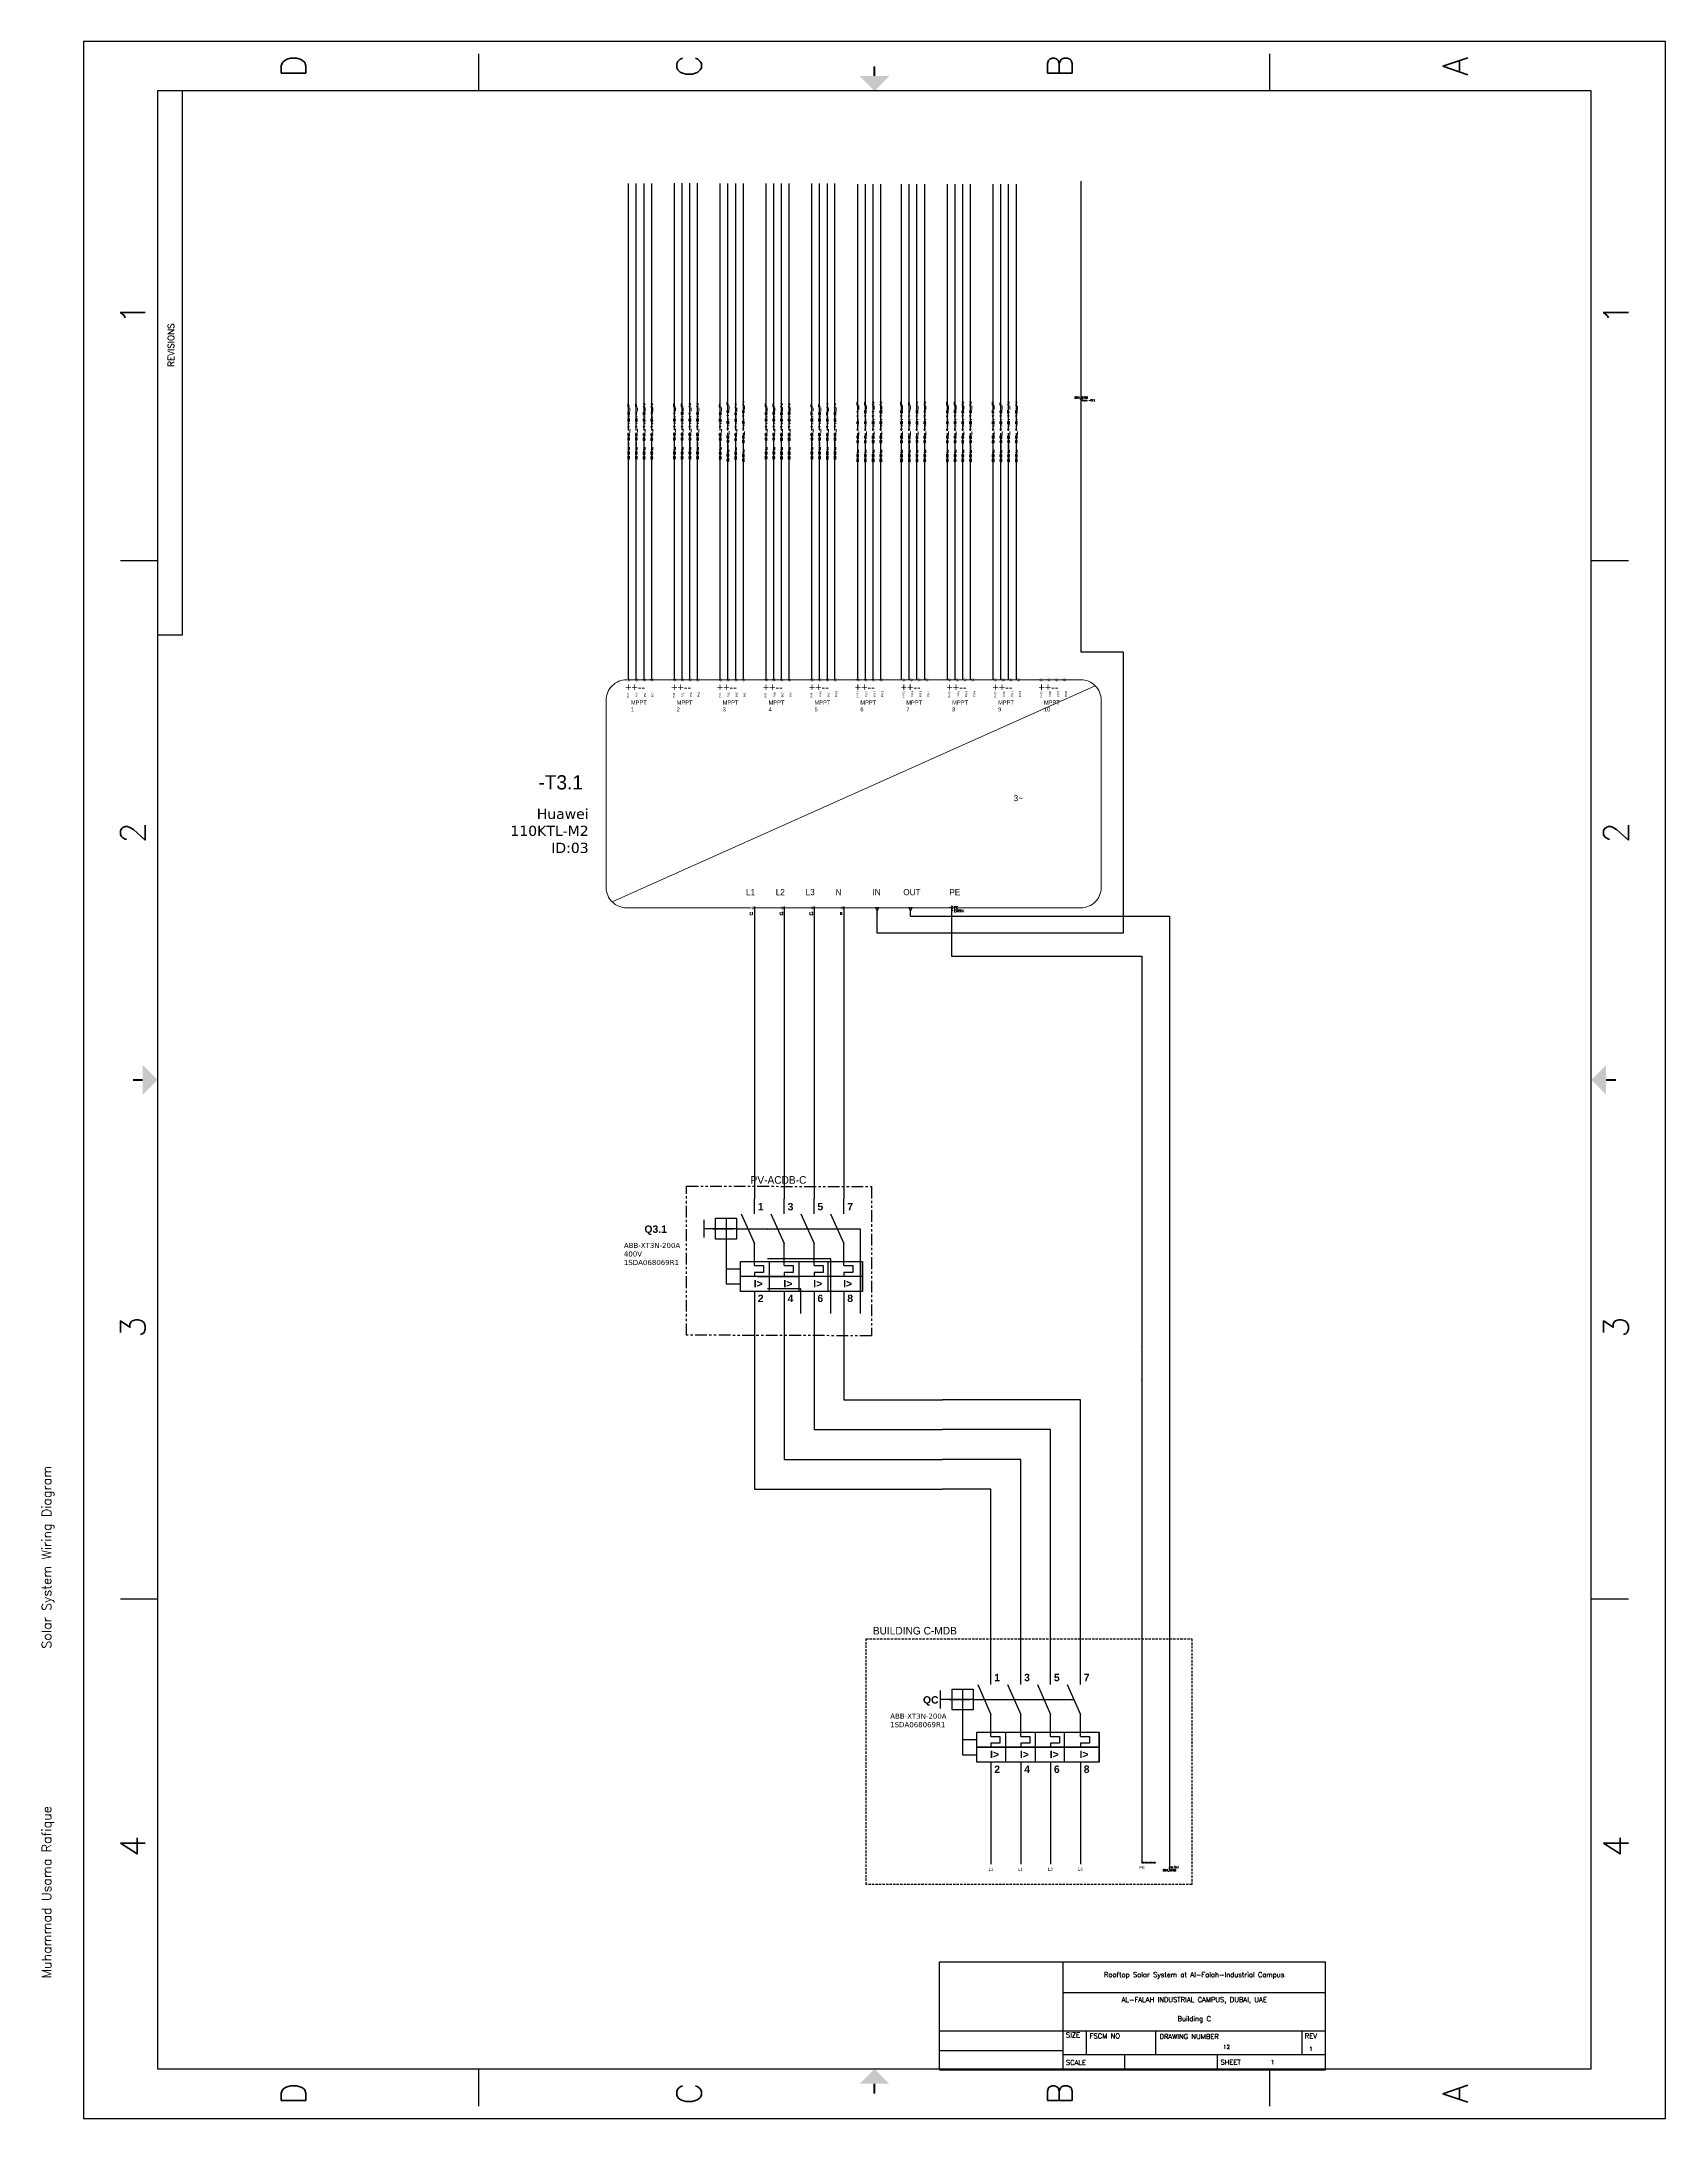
# Model space of a CAD drawing. Header units: inches. Extents: x -58 to 1235, y -506 to 1148.
import ezdxf
from ezdxf.enums import TextEntityAlignment as Align

# ---------------------------------------------------------------- set-up
doc = ezdxf.new("R2010")
doc.units = ezdxf.units.IN
doc.header["$MEASUREMENT"] = 0
for name, pattern in [('ACAD_ISO02W100', [15, 12, -3]), ('HIDDEN2', [0.1875, 0.125, -0.0625]), ('PHANTOM2', [1.25, 0.625, -0.125, 0.125, -0.125, 0.125, -0.125])]:
    doc.linetypes.add(name, pattern=pattern)
for name, color, linetype in [('DESC', 1, 'Continuous'), ('DISCONTINUA', 7, 'ACAD_ISO02W100'), ('GRN_12AWG', 3, 'Continuous'), ('GRY_20AWG', 9, 'Continuous'), ('LOC', 8, 'Continuous'), ('LOCBOX', 92, 'HIDDEN2'), ('MISC', 2, 'Continuous'), ('PFV', 7, 'Continuous'), ('RED_10AWG', 1, 'Continuous'), ('RED_12AWG', 1, 'Continuous'), ('RED_4AWG', 1, 'Continuous'), ('REGEN_LINE', 4, 'Continuous'), ('SYMS', 7, 'Continuous'), ('TAGS', 51, 'Continuous'), ('TB_LABELS', 1, 'Continuous'), ('Title Block', 7, 'Continuous'), ('Viewport', 7, 'Continuous'), ('WHT_12AWG', 7, 'Continuous'), ('WIRENO', 70, 'Continuous'), ('WIREREF', 61, 'Continuous'), ('WIREREF_DEST', 61, 'Continuous'), ('XREF', 7, 'Continuous')]:
    doc.layers.add(name, color=color, linetype=linetype)
doc.styles.add('Roman', font='romans')
doc.styles.add('TRINIDAD', font='')
doc.styles.add('WD', font='romans.shx')
doc.styles.get('TRINIDAD').set_extended_font_data('Arial')

# ---------------------------------------------------------------- blocks, each defined once
blk = doc.blocks.new('ANSI_border_C')
for p, q in [((20.5, 0.75), (20.5, 2.5)), ((14.25, 0.75), (20.5, 0.75))]:
    blk.add_line(p, q)
at = {"layer": 'Title Block'}
for p, q in [((0, 16), (0, 0)), ((21, 16), (0, 16)), ((21, 0), (21, 16)), ((5.25, 15.25), (5.25, 15.625)), ((15.75, 15.25), (15.75, 15.625)), ((0.5, 15.25), (0.5, 0.75)), ((20.5, 15.25), (0.5, 15.25)), ((15, 15.25), (15, 15)), ((20.5, 0.75), (20.5, 15.25)), ((15, 15), (20.5, 15)), ((0.125, 12), (0.5, 12)), ((20.5, 12), (20.875, 12)), ((0.125, 4), (0.5, 4)), ((20.5, 4), (20.875, 4)), ((0.5, 0.75), (20.5, 0.75)), ((5.25, 0.375), (5.25, 0.75)), ((15.75, 0.375), (15.75, 0.75)), ((0, 0), (21, 0))]:
    blk.add_line(p, q, dxfattribs=at)
at = {"layer": 'Title Block', "const_width": 0.02}
for points in [[(10.5, 15.5), (10.5, 15.4)], [(0.25, 8), (0.35, 8)], [(20.75, 8), (20.65, 8)], [(10.5, 0.5), (10.5, 0.6)]]:
    blk.add_lwpolyline(points, dxfattribs=at)
at = {"layer": 'Title Block'}
for points in [[(10.35, 15.4), (10.65, 15.4), (10.5, 15.25)], [(0.35, 7.85), (0.35, 8.15), (0.5, 8)], [(20.65, 7.85), (20.65, 8.15), (20.5, 8)], [(10.35, 0.6), (10.65, 0.6), (10.5, 0.75)]]:
    blk.add_solid(points, dxfattribs=at)
at = {"layer": 'Title Block', "style": 'Roman'}
for s, p in [('4', (2.75, 15.5)), ('3', (8, 15.5)), ('2', (13, 15.5)), ('1', (18.25, 15.5)), ('D', (0.25, 13.875)), ('D', (20.75, 13.875)), ('C', (0.25, 9.875)), ('C', (20.75, 9.875)), ('B', (0.25, 6.125)), ('B', (20.75, 6.125)), ('A', (0.25, 2.125)), ('A', (20.75, 2.125)), ('4', (2.75, 0.5)), ('3', (8, 0.5)), ('2', (13, 0.5)), ('1', (18.25, 0.5))]:
    blk.add_text(s, height=0.25, dxfattribs=at).set_placement(p, align=Align.MIDDLE_CENTER)
blk.add_text('REVISIONS', height=0.065, dxfattribs=at).set_placement((17.71, 15.083))
blk = doc.blocks.new('JIC_border_C')
at = {"xscale": 78.77001811510775, "yscale": 78.77001811510775, "zscale": 78.77001811510775, "rotation": 90}
blk.add_blockref('ANSI_border_C', (1235.3, -506.3), dxfattribs=at)
blk = doc.blocks.new('JIC_tblock_desc_C')
for p, q in [((0, 0), (0, 1.75)), ((-6.25, 0), (0, 0))]:
    blk.add_line(p, q)
at = {"layer": 'Title Block'}
for p, q in [((-6.25, 0), (-6.25, 1.75)), ((-6.25, 1.75), (0, 1.75)), ((-4.25, 0), (-4.25, 1.75)), ((-4.25, 1.25), (0, 1.25)), ((-6.25, 0.63), (0, 0.63)), ((-3.87, 0.25), (-3.87, 0.63)), ((-2.75, 0.25), (-2.75, 0.63)), ((-0.38, 0.25), (-0.38, 0.63)), ((-6.25, 0.315), (-4.25, 0.315)), ((-4.25, 0.25), (0, 0.25)), ((-3.25, 0), (-3.25, 0.25)), ((-1.75, 0), (-1.75, 0.25))]:
    blk.add_line(p, q, dxfattribs=at)
at = {"color": 0, "style": 'Roman', "flags": 8}
for tag, p in [('FNAME', (-15.416, 6.819)), ('REVDATE', (-15.416, 4.106)), ('USER', (-15.416, 1.477))]:
    blk.add_attdef(tag, p, '', height=0.15, rotation=90, dxfattribs=at)
at = {"style": 'WD'}
for tag, p in [('PROJDESC', (-2.125, 1.5)), ('TITLE1', (-2.125, 1.095)), ('TITLE2', (-2.125, 0.785))]:
    blk.add_attdef(tag, text='', height=0.08, dxfattribs=at).set_placement(p, align=Align.CENTER)
for tag, p in [('SIZE', (-4.162, 0.32)), ('FSCM_NO', (-3.4, 0.337)), ('DWG_NO', (-1.659, 0.337)), ('REV', (-0.265, 0.303)), ('SCALE', (-3.634, 0.069)), ('SHEET', (-0.883, 0.092))]:
    blk.add_attdef(tag, p, '', height=0.065, dxfattribs=at)
at = {"style": 'WD', "flags": 1}
blk.add_attdef('WD_TB', (-5.57, 0.177), '', height=0.086, dxfattribs=at)
at = {"layer": 'TB_LABELS', "style": 'WD'}
for s, p in [('SIZE', (-4.204, 0.604)), ('FSCM NO', (-3.819, 0.588)), ('DRAWING NUMBER', (-2.689, 0.579)), ('REV', (-0.336, 0.588)), ('SCALE', (-4.204, 0.158)), ('SHEET', (-1.701, 0.164))]:
    blk.add_text(s, height=0.08, dxfattribs=at).set_placement(p, align=Align.TOP_LEFT)
blk = doc.blocks.new('HGND2')
for p, q in [((0.125, 0), (0, 0)), ((0.125, 0.09375), (0.125, -0.09375)), ((0.171875, 0.0625), (0.171875, -0.0625)), ((0.21875, 0.03125), (0.21875, -0.03125))]:
    blk.add_line(p, q)
at = {"style": 'WD', "flags": 1}
for tag in ['ASSYCODE', 'CAT', 'X4TERM01', 'MFG', 'FAMILY']:
    blk.add_attdef(tag, (0, 0), '', height=0.01, dxfattribs=at)
at = {"style": 'WD', "width": 0.8}
for tag, p in [('TAG1', (0.25, 0)), ('INST', (0.25, 0.3125)), ('LOC', (0.25, 0.15625)), ('DESC1', (0.25, -0.15625)), ('DESC2', (0.25, -0.3125))]:
    blk.add_attdef(tag, text='', height=0.125, dxfattribs=at).set_placement(p, align=Align.MIDDLE_LEFT)
blk = doc.blocks.new('VT0_05')
blk.add_lwpolyline([(0.08, -0.06), (0, 0.08), (-0.08, -0.06)], close=True)
at = {"style": 'WD', "flags": 1}
for tag, p in [('X4TERM01', (-0.05, 0)), ('X2TERM01', (0, 0.08)), ('X1TERM01', (0.05, 0)), ('X8TERM01', (0, -0.06))]:
    blk.add_attdef(tag, p, '', height=0.01, dxfattribs=at)
blk = doc.blocks.new('HGND1')
for p, q in [((0.125, 0), (0, 0)), ((0.125, 0.09375), (0.125, -0.09375)), ((0.125, 0.09375), (0.1875, 0.0625)), ((0.125, 0), (0.1875, -0.03125)), ((0.125, -0.09375), (0.1875, -0.125))]:
    blk.add_line(p, q)
at = {"style": 'WD', "flags": 1}
for tag in ['ASSYCODE', 'X4TERM01', 'CAT', 'FAMILY', 'MFG']:
    blk.add_attdef(tag, (0, 0), '', height=0.01, dxfattribs=at)
at = {"style": 'WD', "width": 0.8}
for tag, p in [('TAG1', (0.25, 0)), ('INST', (0.25, 0.3125)), ('LOC', (0.25, 0.15625)), ('DESC1', (0.25, -0.15625)), ('DESC2', (0.25, -0.3125))]:
    blk.add_attdef(tag, text='', height=0.125, dxfattribs=at).set_placement(p, align=Align.MIDDLE_LEFT)
blk = doc.blocks.new('HC01PJ_1-')
blk.add_line((0.03, 0), (0.09, 0))
for points in [[(0.06, -0.09, 0.0125, 0.0125, 0), (-0.06, 0, 0.0125, 0.0125, 0), (0.06, 0.09, 0, 0, 0)], [(0.12, 0.06, 0.0125, 0.0125, 0), (0.03, 0, 0.0125, 0.0125, 0), (0.12, -0.06, 0, 0, 0)]]:
    blk.add_lwpolyline(points, format="xyseb")
at = {"style": 'WD', "flags": 9}
blk.add_attdef('WDTYPE', text='', height=0.01, dxfattribs=at).set_placement((-0.22, 0.07), align=Align.RIGHT)
at = {"style": 'WD', "width": 0.85}
for tag, p in [('TAG1', (-0.01, 0.12)), ('INST', (-0.01, 0.47)), ('LOC', (-0.01, 0.3)), ('DESC1', (-0.01, -0.34)), ('DESC2', (-0.01, -0.52)), ('DESC3', (-0.01, -0.69))]:
    blk.add_attdef(tag, text='', height=0.125, dxfattribs=at).set_placement(p, align=Align.CENTER)
at = {"style": 'WD'}
for tag, p, flags in [('X4TERMDESC01', (-0.09, 0.03), 1), ('X1TERMDESC02', (0.12, 0.03), 1), ('FAMILY', (0.21, 0.13), 9)]:
    blk.add_attdef(tag, p, '', height=0.01, dxfattribs=dict(at, flags=flags))
at = {"color": 7, "style": 'WD', "flags": 1}
for tag, p in [('X4TERM01', (-0.06, 0)), ('X1TERM02', (0.09, 0))]:
    blk.add_attdef(tag, p, '', height=0.0125, dxfattribs=at)
at = {"style": 'WD'}
for tag, p in [('X2LINK', (0, 0.09)), ('X8LINK', (0, -0.09))]:
    blk.add_attdef(tag, p, '', height=0.01, dxfattribs=at)
at = {"linetype": 'Continuous', "style": 'WD', "flags": 9}
for tag, p in [('ASSYCODE', (0.22, 0.06)), ('CAT', (0.23, 0.11)), ('MFG', (0.23, 0.09))]:
    blk.add_attdef(tag, text='', height=0.01, dxfattribs=at).set_placement(p, align=Align.CENTER)
at = {"linetype": 'Continuous', "style": 'WD', "flags": 8}
blk.add_attdef('TERM01', text='', height=0.125, dxfattribs=at).set_placement((-0.1, -0.03), align=Align.TOP_RIGHT)
blk.add_attdef('TERM02', text='', height=0.125, dxfattribs=at).set_placement((0.15, -0.03), align=Align.TOP_LEFT)
blk = doc.blocks.new('WDDOT')
for radius in [0.03, 0.0187, 0.00929]:
    blk.add_circle((0, 0), radius)
blk = doc.blocks.new('WD_WNV1')
at = {"style": 'WD', "width": 0.9}
blk.add_attdef('WIRENO', text='', height=0.125, rotation=90, dxfattribs=at).set_placement((0, 0), align=Align.MIDDLE_CENTER)
at = {"color": 7, "style": 'WD'}
for tag, p in [('X2_TINY_DOT_DONT_REMOVE', (0, 0.062)), ('X8_TINY_DOT_DONT_REMOVE', (0, -0.062))]:
    blk.add_attdef(tag, p, '', height=0.0001, dxfattribs=at)
at = {"style": 'WD', "flags": 1}
for tag, p in [('X2TERM01', (0, 0.062)), ('X8TERM01', (0, -0.062))]:
    blk.add_attdef(tag, p, '', height=0.01, dxfattribs=at)
for tag, p in [('W01USER', (0.096, 0.077)), ('W02USER', (0.096, 0.069)), ('W03USER', (0.096, 0.062)), ('W04USER', (0.096, 0.054)), ('W05USER', (0.096, 0.046)), ('W06USER', (0.096, 0.038)), ('W07USER', (0.096, 0.03)), ('W08USER', (0.096, 0.023)), ('W09USER', (0.096, 0.015)), ('W10USER', (0.096, 0.007))]:
    blk.add_attdef(tag, text='', height=0.005, dxfattribs=at).set_placement(p, align=Align.CENTER)
blk = doc.blocks.new('HA1S4')
for points in [[(0, 0), (-0.03, 0), (0, -0.09), (0.03, 0), (0, 0)], [(0.02, -0.01), (-0.02, -0.01), (0, -0.06), (0.02, -0.01)]]:
    blk.add_lwpolyline(points)
at = {"style": 'WD', "flags": 1}
for tag, p in [('X2TERM01', (0, 0)), ('SIGCODE', (0.03, -0.08))]:
    blk.add_attdef(tag, p, '', height=0.01, dxfattribs=at)
at = {"style": 'WD', "width": 0.7}
for tag, p in [('DESC1', (0.09, 0.11)), ('XREF', (0.09, -0.06))]:
    blk.add_attdef(tag, p, '', height=0.125, dxfattribs=at)
at = {"style": 'WD', "width": 0.8, "flags": 8}
blk.add_attdef('WIRENO', text='', height=0.125, dxfattribs=at).set_placement((0, -0.26), align=Align.CENTER)
blk = doc.blocks.new('HA1D2')
blk.add_lwpolyline([(0, 0.09), (0.03, 0.09), (0, 0), (-0.03, 0.09), (0, 0.09)])
at = {"style": 'WD', "width": 0.8, "flags": 8}
blk.add_attdef('WIRENO', text='', height=0.125, dxfattribs=at).set_placement((0, 0.15), align=Align.CENTER)
at = {"style": 'WD', "flags": 1}
for tag, p in [('X8TERM01', (0, 0)), ('SIGCODE', (0.03, 0.07))]:
    blk.add_attdef(tag, p, '', height=0.01, dxfattribs=at)
at = {"style": 'WD', "width": 0.7}
for tag, p in [('XREF', (0.08, -0.04)), ('DESC1', (0.08, -0.21))]:
    blk.add_attdef(tag, p, '', height=0.125, dxfattribs=at)

msp = doc.modelspace()

# ---------------------------------------------------------------- linework, layer by layer
at = {"color": 5, "lineweight": 9}
msp.add_line((781, 634.8), (396.2, 462.6), dxfattribs=at)
for points in [[(506.5, 457.9), (407.7, 457.9, -0.414214), (391.4, 474.1), (391.4, 623.3, -0.414214), (407.7, 639.5), (407.8, 639.5)], [(410.3, 639.5), (769.5, 639.5, -0.414214), (785.8, 623.3), (785.8, 474.1, -0.414214), (769.5, 457.9), (635.9, 457.9)]]:
    msp.add_lwpolyline(points, format="xyb", dxfattribs=at)
msp.add_lwpolyline([(635.9, 457.9), (509, 457.9)], dxfattribs=at)
at = {"layer": 'DISCONTINUA', "color": 0, "linetype": 'ACAD_ISO02W100', "ltscale": 0.03}
for p, q in [((495.3, 202.3), (575.5, 202.3)), ((487, 194), (487, 158.3)), ((498.3, 170.2), (487, 170.2)), ((487, 158.3), (498.3, 158.3)), ((675.3, -181), (675.3, -216.6)), ((683.7, -172.7), (763.9, -172.7)), ((686.7, -204.7), (675.3, -204.7)), ((675.3, -216.6), (686.7, -216.6))]:
    msp.add_line(p, q, dxfattribs=at)
at = {"layer": 'GRN_12AWG'}
for p, q in [((666.6, 457.9), (666.6, 419.4)), ((666.6, 419.4), (818.1, 419.4)), ((818.1, 419.4), (818.1, 108.2)), ((818.1, 108), (818.1, 81.7)), ((818.1, 81.5), (818.1, -302.3))]:
    msp.add_line(p, q, dxfattribs=at)
for centre in [(818.1, 108.1), (818.1, 81.6)]:
    msp.add_arc(centre, 0.121, 90, 270, dxfattribs=at)
at = {"layer": 'GRY_20AWG'}
for p, q in [((594.1, 201.9), (519.8, 201.9)), ((594.1, 134.8), (594.1, 201.9)), ((570.3, 178.2), (519.8, 178.2)), ((570.3, 134.8), (570.3, 178.2)), ((546.5, 154.4), (519.8, 154.4)), ((546.5, 134.8), (546.5, 154.4))]:
    msp.add_line(p, q, dxfattribs=at)
at = {"layer": 'LOCBOX', "color": 6, "linetype": 'PHANTOM2', "ltscale": 15}
msp.add_lwpolyline([(455.5, 236.3), (602.9, 235.8), (602.9, 117), (455.5, 117.5)], close=True, dxfattribs=at)
at = {"layer": 'LOCBOX', "color": 6, "linetype": 'HIDDEN2', "ltscale": 15}
msp.add_lwpolyline([(598.5, -124.4), (858.1, -124.4), (858.1, -320), (598.5, -320)], close=True, dxfattribs=at)
at = {"layer": 'PFV', "color": 0}
for points in [[(509.5, 216.5, 0), (509.5, 226, 0)], [(509.5, 214.2, 0), (509.5, 226, 0)], [(533.3, 216.5, 0), (533.3, 226, 0)], [(557, 216.5, 0), (557, 226, 0)], [(580.8, 216.5, 0), (580.8, 226, 0)], [(476.3, 202.3, 0), (483.4, 202.3, 0)], [(483.4, 202.3, 0), (492.9, 202.3, 0)], [(511.9, 164.3, 0), (521.4, 164.3, 0)], [(521.4, 164.3, 0), (533.3, 164.3, 0)], [(533.3, 164.3, 0), (545.2, 164.3, 0)], [(697.9, -158.4, 0), (697.9, -148.9, 0)], [(697.9, -160.8, 0), (697.9, -148.9, 0)], [(721.7, -158.4, 0), (721.7, -148.9, 0)], [(745.4, -158.4, 0), (745.4, -148.9, 0)], [(769.2, -158.4, 0), (769.2, -148.9, 0)], [(664.7, -172.7, 0), (671.8, -172.7, 0)], [(671.8, -172.7, 0), (681.3, -172.7, 0)], [(700.3, -210.7, 0), (709.8, -210.7, 0)], [(709.8, -210.7, 0), (721.7, -210.7, 0)], [(721.7, -210.7, 0), (733.5, -210.7, 0)]]:
    msp.add_polyline3d(points, dxfattribs=at)
at = {"layer": 'RED_10AWG'}
for p, q in [((409.3, 838.1), (409.3, 1034.8)), ((415.4, 838.1), (415.4, 1034.8)), ((421.6, 838.1), (421.6, 1034.8)), ((427.7, 838.1), (427.7, 1034.8)), ((445.8, 838.2), (445.8, 1035.1)), ((451.9, 838.2), (451.9, 1035.1)), ((458.1, 838.2), (458.1, 1035.1)), ((464.2, 838.2), (464.2, 1035.1)), ((482.3, 838), (482.3, 1034.7)), ((488.4, 838.1), (488.4, 1034.7)), ((494.6, 838), (494.6, 1034.7)), ((500.7, 838.1), (500.7, 1034.7)), ((518.8, 838.1), (518.8, 1034.8)), ((524.9, 838.1), (524.9, 1034.8)), ((531.1, 838.1), (531.1, 1034.8)), ((537.2, 838.1), (537.2, 1034.8)), ((555.3, 838), (555.3, 1034.8)), ((561.4, 838), (561.4, 1034.8)), ((567.6, 838), (567.6, 1034.8)), ((573.7, 838), (573.7, 1034.8)), ((591.8, 837.8), (591.8, 1034.2)), ((597.9, 837.8), (597.9, 1034.2)), ((604.1, 837.8), (604.1, 1034.2)), ((610.2, 837.8), (610.2, 1034.2)), ((626.7, 837.8), (626.7, 1034.2)), ((632.9, 837.8), (632.9, 1034.2)), ((639, 837.8), (639, 1034.2)), ((645.2, 837.8), (645.2, 1034.2)), ((663.2, 837.8), (663.2, 1034.2)), ((669.4, 837.8), (669.4, 1034.2)), ((675.5, 837.8), (675.5, 1034.2)), ((681.7, 837.8), (681.7, 1034.2)), ((699.7, 837.8), (699.7, 1034.2)), ((705.9, 837.8), (705.9, 1034.2)), ((712, 837.8), (712, 1034.2)), ((718.2, 837.8), (718.2, 1034.2)), ((409.3, 639.5), (409.3, 836.3)), ((415.4, 639.5), (415.4, 836.3)), ((421.6, 639.5), (421.6, 836.3)), ((427.7, 639.5), (427.7, 836.3)), ((445.8, 639.5), (445.8, 836.4)), ((451.9, 639.5), (451.9, 836.4)), ((458.1, 639.5), (458.1, 836.4)), ((464.2, 639.5), (464.2, 836.4)), ((482.3, 639.5), (482.3, 836.2)), ((488.4, 639.5), (488.4, 836.2)), ((494.6, 639.5), (494.6, 836.2)), ((500.7, 639.5), (500.7, 836.2)), ((518.8, 639.5), (518.8, 836.3)), ((524.9, 639.5), (524.9, 836.3)), ((531.1, 639.5), (531.1, 836.3)), ((537.2, 639.5), (537.2, 836.3)), ((555.3, 639.5), (555.3, 836.3)), ((561.4, 639.5), (561.4, 836.3)), ((567.6, 639.5), (567.6, 836.3)), ((573.7, 639.5), (573.7, 836.3)), ((591.8, 639.5), (591.8, 835.9)), ((597.9, 639.5), (597.9, 835.9)), ((604.1, 639.5), (604.1, 835.9)), ((610.2, 639.5), (610.2, 835.9)), ((626.7, 639.5), (626.7, 835.9)), ((632.9, 639.5), (632.9, 835.9)), ((639, 639.5), (639, 835.9)), ((645.2, 639.5), (645.2, 835.9)), ((663.2, 639.5), (663.2, 835.9)), ((669.4, 639.5), (669.4, 835.9)), ((675.5, 639.5), (675.5, 835.9)), ((681.7, 639.5), (681.7, 835.9)), ((699.7, 639.5), (699.7, 835.9)), ((705.9, 639.5), (705.9, 835.9)), ((712, 639.5), (712, 835.9)), ((718.2, 639.5), (718.2, 835.9))]:
    msp.add_line(p, q, dxfattribs=at)
at = {"layer": 'RED_12AWG'}
for p, q in [((509.5, 458.9), (509.5, 226)), ((533.3, 458.9), (533.3, 226)), ((557, 458.9), (557, 226)), ((580.8, 458.9), (580.8, 226)), ((509.5, 147.6), (509.5, -5.1)), ((533.3, 147.6), (533.3, 18.6)), ((557, 147.6), (557, 42.4)), ((580.8, 147.6), (580.8, 66.1)), ((580.8, 66.1), (659.3, 66.1)), ((769.2, 66.1), (659.3, 66.1)), ((769.2, -148.9), (769.2, 66.1)), ((557, 42.4), (659.3, 42.4)), ((745.4, 42.4), (659.3, 42.4)), ((745.4, -148.9), (745.4, 42.4)), ((533.3, 18.6), (659.3, 18.6)), ((721.7, 18.6), (659.3, 18.6)), ((721.7, -148.9), (721.7, 18.6)), ((509.5, -5.1), (659.3, -5.1)), ((697.9, -5.1), (659.3, -5.1)), ((697.9, -148.9), (697.9, -5.1))]:
    msp.add_line(p, q, dxfattribs=at)
at = {"layer": 'RED_4AWG'}
for p, q in [((697.9, -232), (697.9, -303.7)), ((721.7, -232), (721.7, -303.7)), ((745.4, -232), (745.4, -303.7)), ((769.2, -232), (769.2, -303.7))]:
    msp.add_line(p, q, dxfattribs=at)
at = {"layer": 'REGEN_LINE', "color": 0, "linetype": 'Continuous'}
for p, q in [((469.1, 209.4), (469.1, 195.2)), ((495.3, 202.3), (469.1, 202.3)), ((487, 210.6), (487, 194)), ((499, 214.2), (509.5, 190.4)), ((522.7, 214.2), (533.3, 190.4)), ((546.5, 214.2), (557, 190.4)), ((570.2, 214.2), (580.8, 190.4)), ((509.5, 172.9), (516.7, 172.9)), ((516.7, 167.5), (509.5, 167.5)), ((509.5, 167.5), (509.5, 164.3)), ((516.7, 172.9), (516.7, 167.5)), ((533.3, 172.9), (540.5, 172.9)), ((540.5, 167.5), (533.3, 167.5)), ((533.3, 167.5), (533.3, 164.3)), ((540.5, 172.9), (540.5, 167.5)), ((557, 172.9), (564.2, 172.9)), ((564.2, 167.5), (557, 167.5)), ((557, 167.5), (557, 164.3)), ((564.2, 172.9), (564.2, 167.5)), ((580.8, 172.9), (588, 172.9)), ((588, 167.5), (580.8, 167.5)), ((580.8, 167.5), (580.8, 164.3)), ((588, 172.9), (588, 167.5)), ((675.3, -164.3), (675.3, -181)), ((687.4, -160.8), (697.9, -184.5)), ((711.1, -160.8), (721.7, -184.5)), ((734.9, -160.8), (745.4, -184.5)), ((758.6, -160.8), (769.2, -184.5)), ((657.5, -165.5), (657.5, -179.8)), ((683.7, -172.7), (657.5, -172.7)), ((697.9, -202), (705.1, -202)), ((705.1, -207.4), (697.9, -207.4)), ((697.9, -207.4), (697.9, -210.7)), ((705.1, -202), (705.1, -207.4)), ((721.7, -202), (728.8, -202)), ((728.8, -207.4), (721.7, -207.4)), ((721.7, -207.4), (721.7, -210.7)), ((728.8, -202), (728.8, -207.4)), ((745.4, -202), (752.6, -202)), ((752.6, -207.4), (745.4, -207.4)), ((745.4, -207.4), (745.4, -210.7)), ((752.6, -202), (752.6, -207.4)), ((769.2, -202), (776.4, -202)), ((776.4, -207.4), (769.2, -207.4)), ((769.2, -207.4), (769.2, -210.7)), ((776.4, -202), (776.4, -207.4))]:
    msp.add_line(p, q, dxfattribs=at)
for points in [[(478.6, 210.6), (495.3, 210.6), (495.3, 194), (478.6, 194)], [(498.3, 176.1), (595.7, 176.1), (595.7, 164.5), (498.3, 164.3)], [(498.3, 164.3), (595.7, 164.5), (595.7, 152.4), (498.3, 152.4)], [(667, -164.3), (683.7, -164.3), (683.7, -181), (667, -181)], [(686.7, -198.8), (784.1, -198.8), (784.1, -210.5), (686.7, -210.7)], [(686.7, -210.7), (784.1, -210.5), (784.1, -222.5), (686.7, -222.5)]]:
    msp.add_lwpolyline(points, close=True, dxfattribs=at)
for points in [[(509.5, 214.2, 0), (509.5, 226, 0)], [(533.3, 214.2, 0), (533.3, 226, 0)], [(557, 214.2, 0), (557, 226, 0)], [(580.8, 214.2, 0), (580.8, 226, 0)], [(509.5, 172.9, 0), (509.5, 190.4, 0)], [(533.3, 172.9, 0), (533.3, 190.4, 0)], [(557, 172.9, 0), (557, 190.4, 0)], [(580.8, 172.9, 0), (580.8, 190.4, 0)], [(521.4, 152.4, 0), (521.4, 176.1, 0)], [(545.2, 152.4, 0), (545.2, 176.1, 0)], [(568.2, 152.4, 0), (568.2, 176.1, 0)], [(595.7, 152.4, 0), (595.7, 176.1, 0)], [(509.5, 152.4, 0), (509.5, 142.9, 0)], [(533.3, 152.4, 0), (533.3, 142.9, 0)], [(557, 152.4, 0), (557, 142.9, 0)], [(580.8, 152.4, 0), (580.8, 142.9, 0)], [(697.9, -160.8, 0), (697.9, -148.9, 0)], [(721.7, -160.8, 0), (721.7, -148.9, 0)], [(745.4, -160.8, 0), (745.4, -148.9, 0)], [(769.2, -160.8, 0), (769.2, -148.9, 0)], [(697.9, -202, 0), (697.9, -184.5, 0)], [(721.7, -202, 0), (721.7, -184.5, 0)], [(745.4, -202, 0), (745.4, -184.5, 0)], [(769.2, -202, 0), (769.2, -184.5, 0)], [(709.8, -222.5, 0), (709.8, -198.8, 0)], [(733.5, -222.5, 0), (733.5, -198.8, 0)], [(756.6, -222.5, 0), (756.6, -198.8, 0)], [(784.1, -222.5, 0), (784.1, -198.8, 0)], [(697.9, -222.5, 0), (697.9, -232, 0)], [(721.7, -222.5, 0), (721.7, -232, 0)], [(745.4, -222.5, 0), (745.4, -232, 0)], [(769.2, -222.5, 0), (769.2, -232, 0)]]:
    msp.add_polyline3d(points, dxfattribs=at)
at = {"layer": 'WHT_12AWG'}
for p, q in [((769.8, 661.5), (769.8, 1036.5)), ((803.3, 661.5), (769.8, 661.5)), ((803.3, 661.5), (803.3, 437.7)), ((607.3, 453.4), (607.4, 455.6)), ((607.3, 437.7), (607.3, 453.4)), ((633.8, 455.1), (633.8, 455.6)), ((633.8, 451.2), (633.8, 455.5)), ((633.8, 451.2), (666.5, 451.2)), ((666.7, 451.2), (803.2, 451.2)), ((803.4, 451.2), (840.2, 451.2)), ((840.2, 451.2), (840.2, -306.2)), ((666.5, 437.7), (607.3, 437.7)), ((607.3, 437.7), (607.3, 437.7)), ((803.3, 437.7), (666.7, 437.7))]:
    msp.add_line(p, q, dxfattribs=at)
msp.add_arc((803.3, 451.2), 0.121, 0, 180, dxfattribs=at)

# ---------------------------------------------------------------- block references
ref = msp.add_blockref('JIC_tblock_desc_C', (964.5, -467.6), dxfattribs=dict(xscale=49.19437132916535, yscale=49.19437132916535, zscale=49.19437132916535))
ref.add_attrib('SHEET', '1', (921, -463), dxfattribs={"height": 3.2, "style": 'WD'})
ref.add_attrib('REV', '1', (951.5, -452.6), dxfattribs={"height": 3.2, "style": 'WD'})
ref.add_attrib('DWG_NO', '12', (882.9, -451), dxfattribs={"height": 3.2, "style": 'WD'})
ref.add_attrib('TITLE2', 'Building C', dxfattribs={"height": 3.94, "style": 'WD'}).set_placement((859.9, -428.9), align=Align.CENTER)
ref.add_attrib('TITLE1', 'AL-FALAH INDUSTRIAL CAMPUS, DUBAI, UAE', dxfattribs={"height": 3.936, "style": 'WD'}).set_placement((859.9, -413.7), align=Align.CENTER)
ref.add_attrib('PROJDESC', 'Rooftop Solar System at Al-Falah-Industrial Campus', dxfattribs={"height": 3.936, "style": 'WD'}).set_placement((859.9, -393.8), align=Align.CENTER)
ref.add_attrib('USER', 'Muhammad Usama Rafique', (-50.7, -394.9), dxfattribs={"color": 0, "height": 7.379, "rotation": 90, "style": 'Roman', "flags": 8})
ref.add_attrib('FNAME', 'Solar System Wiring Diagram', (-50.7, -132.1), dxfattribs={"color": 0, "height": 7.379, "rotation": 90, "style": 'Roman', "flags": 8})
at = {"layer": 'SYMS'}
ref = msp.add_blockref('HA1D2', (769.8, 861.7), dxfattribs=dict(at, xscale=12.10343466955156, yscale=12.10343466955156, zscale=12.10343466955156))
ref.add_attrib('WIRENO', 'COM_RS485', dxfattribs={"layer": 'WIREREF_DEST', "height": 1.51, "style": 'WD', "width": 0.8, "flags": 8}).set_placement((769.8, 863.5), align=Align.CENTER)
ref.add_attrib('XREF', 'from -T2.2', (770.7, 861.3), dxfattribs={"layer": 'XREF', "height": 1.51, "style": 'WD', "width": 0.7})
at = {"layer": 'SYMS', "color": 5, "lineweight": 9, "xscale": 16.25622826178745, "yscale": 16.25622826178745, "zscale": 16.25622826178745}
for p in [(408.8, 639.5), (414.9, 639.5), (421.1, 639.5), (427.2, 639.5), (445.3, 639.5), (451.4, 639.5), (457.6, 639.5), (463.7, 639.5), (481.8, 639.5), (487.9, 639.5), (494.1, 639.5), (500.2, 639.5), (518.3, 639.5), (524.4, 639.5), (530.6, 639.5), (536.7, 639.5), (554.8, 639.5), (560.9, 639.5), (567, 639.5), (573.2, 639.5), (591.3, 639.5), (597.4, 639.5), (603.5, 639.5), (609.7, 639.5), (627.8, 639.5), (633.9, 639.5), (640, 639.5), (646.2, 639.5), (664.3, 639.5), (670.4, 639.5), (676.5, 639.5), (682.7, 639.5), (700.7, 639.5), (706.9, 639.5), (713, 639.5), (719.2, 639.5), (737.2, 639.5), (743.4, 639.5), (749.5, 639.5), (755.7, 639.5)]:
    msp.add_blockref('HC01PJ_1-', p, dxfattribs=at)
at = {"layer": 'SYMS', "color": 5, "lineweight": 9}
ref = msp.add_blockref('HC01PJ_1-', (507.5, 457.9), dxfattribs=dict(at, xscale=16.25622826178745, yscale=16.25622826178745, zscale=16.25622826178745))
ref.add_attrib('DESC1', 'L1', dxfattribs={"layer": 'DESC', "height": 2.03, "style": 'WD', "width": 0.85}).set_placement((507.3, 452.3), align=Align.CENTER)
ref = msp.add_blockref('HC01PJ_1-', (531.2, 457.9), dxfattribs=dict(at, xscale=16.25622826178745, yscale=16.25622826178745, zscale=16.25622826178745))
ref.add_attrib('DESC1', 'L2', dxfattribs={"layer": 'DESC', "height": 2.03, "style": 'WD', "width": 0.85}).set_placement((531.1, 452.3), align=Align.CENTER)
ref = msp.add_blockref('HC01PJ_1-', (555, 457.9), dxfattribs=dict(at, xscale=16.25622826178745, yscale=16.25622826178745, zscale=16.25622826178745))
ref.add_attrib('DESC1', 'L3', dxfattribs={"layer": 'DESC', "height": 2.03, "style": 'WD', "width": 0.85}).set_placement((554.8, 452.3), align=Align.CENTER)
ref = msp.add_blockref('HC01PJ_1-', (578.8, 457.9), dxfattribs=dict(at, xscale=16.25622826178745, yscale=16.25622826178745, zscale=16.25622826178745))
ref.add_attrib('DESC1', 'N', dxfattribs={"layer": 'DESC', "height": 2.03, "style": 'WD', "width": 0.85}).set_placement((578.6, 452.3), align=Align.CENTER)
at = {"layer": 'SYMS', "color": 5, "lineweight": 9, "xscale": 16.25622826178745, "yscale": 16.25622826178745, "zscale": 16.25622826178745, "rotation": 180}
for p in [(607.4, 456.9), (633.8, 456.9)]:
    msp.add_blockref('VT0_05', p, dxfattribs=at)
at = {"layer": 'SYMS', "xscale": 2.420686933910313, "yscale": 2.420686933910313, "zscale": 2.420686933910313}
for p in [(607.3, 453.5), (633.8, 455.6), (519.8, 201.9)]:
    msp.add_blockref('WDDOT', p, dxfattribs=at)
at = {"layer": 'SYMS', "color": 5, "lineweight": 9}
ref = msp.add_blockref('HGND1', (664.6, 457.9), dxfattribs=dict(at, xscale=16.25622826178745, yscale=16.25622826178745, zscale=16.25622826178745))
ref.add_attrib('TAG1', 'PE', dxfattribs={"layer": 'TAGS', "height": 2.03, "style": 'WD', "width": 0.8}).set_placement((668.6, 457.9), align=Align.MIDDLE_LEFT)
ref.add_attrib('DESC1', 'EARTH', dxfattribs={"layer": 'DESC', "height": 2.03, "style": 'WD', "width": 0.8}).set_placement((668.6, 455.3), align=Align.MIDDLE_LEFT)
at = {"layer": 'SYMS'}
ref = msp.add_blockref('HGND2', (818.1, -302.3), dxfattribs=dict(at, xscale=1.210343466955156, yscale=1.210343466955156, zscale=1.210343466955156, rotation=270))
ref.add_attrib('INST', '-GRID CONNECTION BOX', dxfattribs={"layer": 'LOC', "height": 0.726, "style": 'WD', "width": 0.8}).set_placement((818.5, -302.6), align=Align.MIDDLE_LEFT)
ref.add_attrib('TAG1', 'PE', dxfattribs={"layer": 'TAGS', "height": 0.726, "style": 'WD', "width": 0.8}).set_placement((818.1, -302.6), align=Align.MIDDLE_LEFT)
ref = msp.add_blockref('HA1S4', (840.2, -306.2), dxfattribs=dict(at, xscale=12.10343466955156, yscale=12.10343466955156, zscale=12.10343466955156))
ref.add_attrib('WIRENO', 'COM_RS485', dxfattribs={"layer": 'WIREREF', "height": 1.51, "style": 'WD', "width": 0.8, "flags": 8}).set_placement((840.2, -309.4), align=Align.CENTER)
ref.add_attrib('XREF', 'to T4.1', (841.3, -307), dxfattribs={"layer": 'XREF', "height": 1.51, "style": 'WD', "width": 0.7})
at = {"layer": 'Viewport'}
msp.add_blockref('JIC_border_C', (0, 0), dxfattribs=at)
at = {"layer": 'WIRENO'}
ref = msp.add_blockref('WD_WNV1', (409.3, 837.2), dxfattribs=dict(at, xscale=12.10343466955156, yscale=36.31030400865469, zscale=1.210343466955156))
ref.add_attrib('X2_TINY_DOT_DONT_REMOVE', '.', (409.3, 863.3), dxfattribs={"layer": 'MISC', "color": 7, "height": 0.00363, "style": 'WD', "width": 0.333333})
ref.add_attrib('X8_TINY_DOT_DONT_REMOVE', '.', (409.3, 811.1), dxfattribs={"layer": 'MISC', "color": 7, "height": 0.00363, "style": 'WD', "width": 0.333333})
ref.add_attrib('WIRENO', 'SOL-03_1.3.3_P', dxfattribs={"height": 1.513, "rotation": 90, "style": 'WD', "width": 2.7}).set_placement((409.3, 837.2), align=Align.MIDDLE_CENTER)
ref = msp.add_blockref('WD_WNV1', (415.4, 837.2), dxfattribs=dict(at, xscale=12.10343466955156, yscale=36.31030400865469, zscale=1.210343466955156))
ref.add_attrib('X2_TINY_DOT_DONT_REMOVE', '.', (415.4, 863.3), dxfattribs={"layer": 'MISC', "color": 7, "height": 0.00363, "style": 'WD', "width": 0.333333})
ref.add_attrib('X8_TINY_DOT_DONT_REMOVE', '.', (415.4, 811.1), dxfattribs={"layer": 'MISC', "color": 7, "height": 0.00363, "style": 'WD', "width": 0.333333})
ref.add_attrib('WIRENO', 'SOL-03_1.3.4_P', dxfattribs={"height": 1.513, "rotation": 90, "style": 'WD', "width": 2.7}).set_placement((415.4, 837.2), align=Align.MIDDLE_CENTER)
ref = msp.add_blockref('WD_WNV1', (421.6, 837.2), dxfattribs=dict(at, xscale=12.10343466955156, yscale=36.31030400865469, zscale=1.210343466955156))
ref.add_attrib('X2_TINY_DOT_DONT_REMOVE', '.', (421.6, 863.3), dxfattribs={"layer": 'MISC', "color": 7, "height": 0.00363, "style": 'WD', "width": 0.333333})
ref.add_attrib('X8_TINY_DOT_DONT_REMOVE', '.', (421.6, 811.1), dxfattribs={"layer": 'MISC', "color": 7, "height": 0.00363, "style": 'WD', "width": 0.333333})
ref.add_attrib('WIRENO', 'SOL-03_1.3.3_N', dxfattribs={"height": 1.513, "rotation": 90, "style": 'WD', "width": 2.7}).set_placement((421.6, 837.2), align=Align.MIDDLE_CENTER)
ref = msp.add_blockref('WD_WNV1', (427.7, 837.2), dxfattribs=dict(at, xscale=12.10343466955156, yscale=36.31030400865469, zscale=1.210343466955156))
ref.add_attrib('X2_TINY_DOT_DONT_REMOVE', '.', (427.7, 863.3), dxfattribs={"layer": 'MISC', "color": 7, "height": 0.00363, "style": 'WD', "width": 0.333333})
ref.add_attrib('X8_TINY_DOT_DONT_REMOVE', '.', (427.7, 811.1), dxfattribs={"layer": 'MISC', "color": 7, "height": 0.00363, "style": 'WD', "width": 0.333333})
ref.add_attrib('WIRENO', 'SOL-03_1.3.4_N', dxfattribs={"height": 1.513, "rotation": 90, "style": 'WD', "width": 2.7}).set_placement((427.7, 837.2), align=Align.MIDDLE_CENTER)
ref = msp.add_blockref('WD_WNV1', (445.8, 837.3), dxfattribs=dict(at, xscale=12.10343466955156, yscale=36.31030400865469, zscale=1.210343466955156))
ref.add_attrib('X2_TINY_DOT_DONT_REMOVE', '.', (445.8, 863.4), dxfattribs={"layer": 'MISC', "color": 7, "height": 0.00363, "style": 'WD', "width": 0.333333})
ref.add_attrib('X8_TINY_DOT_DONT_REMOVE', '.', (445.8, 811.2), dxfattribs={"layer": 'MISC', "color": 7, "height": 0.00363, "style": 'WD', "width": 0.333333})
ref.add_attrib('WIRENO', 'SOL-03_1.3.1_P', dxfattribs={"height": 1.513, "rotation": 90, "style": 'WD', "width": 2.7}).set_placement((445.8, 837.3), align=Align.MIDDLE_CENTER)
ref = msp.add_blockref('WD_WNV1', (451.9, 837.3), dxfattribs=dict(at, xscale=12.10343466955156, yscale=36.31030400865469, zscale=1.210343466955156))
ref.add_attrib('X2_TINY_DOT_DONT_REMOVE', '.', (451.9, 863.4), dxfattribs={"layer": 'MISC', "color": 7, "height": 0.00363, "style": 'WD', "width": 0.333333})
ref.add_attrib('X8_TINY_DOT_DONT_REMOVE', '.', (451.9, 811.2), dxfattribs={"layer": 'MISC', "color": 7, "height": 0.00363, "style": 'WD', "width": 0.333333})
ref.add_attrib('WIRENO', 'SOL-03_1.3.2_P', dxfattribs={"height": 1.513, "rotation": 90, "style": 'WD', "width": 2.7}).set_placement((451.9, 837.3), align=Align.MIDDLE_CENTER)
ref = msp.add_blockref('WD_WNV1', (458.1, 837.3), dxfattribs=dict(at, xscale=12.10343466955156, yscale=36.31030400865469, zscale=1.210343466955156))
ref.add_attrib('X2_TINY_DOT_DONT_REMOVE', '.', (458.1, 863.4), dxfattribs={"layer": 'MISC', "color": 7, "height": 0.00363, "style": 'WD', "width": 0.333333})
ref.add_attrib('X8_TINY_DOT_DONT_REMOVE', '.', (458.1, 811.2), dxfattribs={"layer": 'MISC', "color": 7, "height": 0.00363, "style": 'WD', "width": 0.333333})
ref.add_attrib('WIRENO', 'SOL-03_1.3.1_N', dxfattribs={"height": 1.513, "rotation": 90, "style": 'WD', "width": 2.7}).set_placement((458.1, 837.3), align=Align.MIDDLE_CENTER)
ref = msp.add_blockref('WD_WNV1', (464.2, 837.3), dxfattribs=dict(at, xscale=12.10343466955156, yscale=36.31030400865469, zscale=1.210343466955156))
ref.add_attrib('X2_TINY_DOT_DONT_REMOVE', '.', (464.2, 863.4), dxfattribs={"layer": 'MISC', "color": 7, "height": 0.00363, "style": 'WD', "width": 0.333333})
ref.add_attrib('X8_TINY_DOT_DONT_REMOVE', '.', (464.2, 811.2), dxfattribs={"layer": 'MISC', "color": 7, "height": 0.00363, "style": 'WD', "width": 0.333333})
ref.add_attrib('WIRENO', 'SOL-03_1.3.2_N', dxfattribs={"height": 1.513, "rotation": 90, "style": 'WD', "width": 2.7}).set_placement((464.2, 837.3), align=Align.MIDDLE_CENTER)
ref = msp.add_blockref('WD_WNV1', (482.3, 837.1), dxfattribs=dict(at, xscale=12.10343466955156, yscale=36.31030400865469, zscale=1.210343466955156))
ref.add_attrib('X2_TINY_DOT_DONT_REMOVE', '.', (482.3, 863.2), dxfattribs={"layer": 'MISC', "color": 7, "height": 0.00363, "style": 'WD', "width": 0.333333})
ref.add_attrib('X8_TINY_DOT_DONT_REMOVE', '.', (482.3, 811.1), dxfattribs={"layer": 'MISC', "color": 7, "height": 0.00363, "style": 'WD', "width": 0.333333})
ref.add_attrib('WIRENO', 'SOL-03_1.3.9_P', dxfattribs={"height": 1.513, "rotation": 90, "style": 'WD', "width": 2.7}).set_placement((482.3, 837.1), align=Align.MIDDLE_CENTER)
ref = msp.add_blockref('WD_WNV1', (488.4, 837.1), dxfattribs=dict(at, xscale=12.10343466955156, yscale=36.31030400865469, zscale=1.210343466955156))
ref.add_attrib('X2_TINY_DOT_DONT_REMOVE', '.', (488.4, 865.1), dxfattribs={"layer": 'MISC', "color": 7, "height": 0.00363, "style": 'WD', "width": 0.333333})
ref.add_attrib('X8_TINY_DOT_DONT_REMOVE', '.', (488.4, 809.1), dxfattribs={"layer": 'MISC', "color": 7, "height": 0.00363, "style": 'WD', "width": 0.333333})
ref.add_attrib('WIRENO', 'SOL-03_1.3.10_P', dxfattribs={"height": 1.513, "rotation": 90, "style": 'WD', "width": 2.7}).set_placement((488.4, 837.1), align=Align.MIDDLE_CENTER)
ref = msp.add_blockref('WD_WNV1', (494.6, 837.1), dxfattribs=dict(at, xscale=12.10343466955156, yscale=36.31030400865469, zscale=1.210343466955156))
ref.add_attrib('X2_TINY_DOT_DONT_REMOVE', '.', (494.6, 863.2), dxfattribs={"layer": 'MISC', "color": 7, "height": 0.00363, "style": 'WD', "width": 0.333333})
ref.add_attrib('X8_TINY_DOT_DONT_REMOVE', '.', (494.6, 811.1), dxfattribs={"layer": 'MISC', "color": 7, "height": 0.00363, "style": 'WD', "width": 0.333333})
ref.add_attrib('WIRENO', 'SOL-03_1.3.9_N', dxfattribs={"height": 1.513, "rotation": 90, "style": 'WD', "width": 2.7}).set_placement((494.6, 837.1), align=Align.MIDDLE_CENTER)
ref = msp.add_blockref('WD_WNV1', (500.7, 837.1), dxfattribs=dict(at, xscale=12.10343466955156, yscale=36.31030400865469, zscale=1.210343466955156))
ref.add_attrib('X2_TINY_DOT_DONT_REMOVE', '.', (500.7, 865.1), dxfattribs={"layer": 'MISC', "color": 7, "height": 0.00363, "style": 'WD', "width": 0.333333})
ref.add_attrib('X8_TINY_DOT_DONT_REMOVE', '.', (500.7, 809.1), dxfattribs={"layer": 'MISC', "color": 7, "height": 0.00363, "style": 'WD', "width": 0.333333})
ref.add_attrib('WIRENO', 'SOL-03_1.3.10_N', dxfattribs={"height": 1.513, "rotation": 90, "style": 'WD', "width": 2.7}).set_placement((500.7, 837.1), align=Align.MIDDLE_CENTER)
ref = msp.add_blockref('WD_WNV1', (518.8, 837.2), dxfattribs=dict(at, xscale=12.10343466955156, yscale=36.31030400865469, zscale=1.210343466955156))
ref.add_attrib('X2_TINY_DOT_DONT_REMOVE', '.', (518.8, 863.3), dxfattribs={"layer": 'MISC', "color": 7, "height": 0.00363, "style": 'WD', "width": 0.333333})
ref.add_attrib('X8_TINY_DOT_DONT_REMOVE', '.', (518.8, 811.1), dxfattribs={"layer": 'MISC', "color": 7, "height": 0.00363, "style": 'WD', "width": 0.333333})
ref.add_attrib('WIRENO', 'SOL-03_1.3.5_P', dxfattribs={"height": 1.513, "rotation": 90, "style": 'WD', "width": 2.7}).set_placement((518.8, 837.2), align=Align.MIDDLE_CENTER)
ref = msp.add_blockref('WD_WNV1', (524.9, 837.2), dxfattribs=dict(at, xscale=12.10343466955156, yscale=36.31030400865469, zscale=1.210343466955156))
ref.add_attrib('X2_TINY_DOT_DONT_REMOVE', '.', (524.9, 863.3), dxfattribs={"layer": 'MISC', "color": 7, "height": 0.00363, "style": 'WD', "width": 0.333333})
ref.add_attrib('X8_TINY_DOT_DONT_REMOVE', '.', (524.9, 811.1), dxfattribs={"layer": 'MISC', "color": 7, "height": 0.00363, "style": 'WD', "width": 0.333333})
ref.add_attrib('WIRENO', 'SOL-03_1.3.6_P', dxfattribs={"height": 1.513, "rotation": 90, "style": 'WD', "width": 2.7}).set_placement((524.9, 837.2), align=Align.MIDDLE_CENTER)
ref = msp.add_blockref('WD_WNV1', (531.1, 837.2), dxfattribs=dict(at, xscale=12.10343466955156, yscale=36.31030400865469, zscale=1.210343466955156))
ref.add_attrib('X2_TINY_DOT_DONT_REMOVE', '.', (531.1, 863.3), dxfattribs={"layer": 'MISC', "color": 7, "height": 0.00363, "style": 'WD', "width": 0.333333})
ref.add_attrib('X8_TINY_DOT_DONT_REMOVE', '.', (531.1, 811.1), dxfattribs={"layer": 'MISC', "color": 7, "height": 0.00363, "style": 'WD', "width": 0.333333})
ref.add_attrib('WIRENO', 'SOL-03_1.3.5_N', dxfattribs={"height": 1.513, "rotation": 90, "style": 'WD', "width": 2.7}).set_placement((531.1, 837.2), align=Align.MIDDLE_CENTER)
ref = msp.add_blockref('WD_WNV1', (537.2, 837.2), dxfattribs=dict(at, xscale=12.10343466955156, yscale=36.31030400865469, zscale=1.210343466955156))
ref.add_attrib('X2_TINY_DOT_DONT_REMOVE', '.', (537.2, 863.3), dxfattribs={"layer": 'MISC', "color": 7, "height": 0.00363, "style": 'WD', "width": 0.333333})
ref.add_attrib('X8_TINY_DOT_DONT_REMOVE', '.', (537.2, 811.1), dxfattribs={"layer": 'MISC', "color": 7, "height": 0.00363, "style": 'WD', "width": 0.333333})
ref.add_attrib('WIRENO', 'SOL-03_1.3.6_N', dxfattribs={"height": 1.513, "rotation": 90, "style": 'WD', "width": 2.7}).set_placement((537.2, 837.2), align=Align.MIDDLE_CENTER)
ref = msp.add_blockref('WD_WNV1', (555.3, 837.2), dxfattribs=dict(at, xscale=12.10343466955156, yscale=36.31030400865469, zscale=1.210343466955156))
ref.add_attrib('X2_TINY_DOT_DONT_REMOVE', '.', (555.3, 863.2), dxfattribs={"layer": 'MISC', "color": 7, "height": 0.00363, "style": 'WD', "width": 0.333333})
ref.add_attrib('X8_TINY_DOT_DONT_REMOVE', '.', (555.3, 811.1), dxfattribs={"layer": 'MISC', "color": 7, "height": 0.00363, "style": 'WD', "width": 0.333333})
ref.add_attrib('WIRENO', 'SOL-03_1.3.7_P', dxfattribs={"height": 1.513, "rotation": 90, "style": 'WD', "width": 2.7}).set_placement((555.3, 837.2), align=Align.MIDDLE_CENTER)
ref = msp.add_blockref('WD_WNV1', (561.4, 837.2), dxfattribs=dict(at, xscale=12.10343466955156, yscale=36.31030400865469, zscale=1.210343466955156))
ref.add_attrib('X2_TINY_DOT_DONT_REMOVE', '.', (561.4, 863.2), dxfattribs={"layer": 'MISC', "color": 7, "height": 0.00363, "style": 'WD', "width": 0.333333})
ref.add_attrib('X8_TINY_DOT_DONT_REMOVE', '.', (561.4, 811.1), dxfattribs={"layer": 'MISC', "color": 7, "height": 0.00363, "style": 'WD', "width": 0.333333})
ref.add_attrib('WIRENO', 'SOL-03_1.3.8_P', dxfattribs={"height": 1.513, "rotation": 90, "style": 'WD', "width": 2.7}).set_placement((561.4, 837.2), align=Align.MIDDLE_CENTER)
ref = msp.add_blockref('WD_WNV1', (567.6, 837.2), dxfattribs=dict(at, xscale=12.10343466955156, yscale=36.31030400865469, zscale=1.210343466955156))
ref.add_attrib('X2_TINY_DOT_DONT_REMOVE', '.', (567.6, 863.2), dxfattribs={"layer": 'MISC', "color": 7, "height": 0.00363, "style": 'WD', "width": 0.333333})
ref.add_attrib('X8_TINY_DOT_DONT_REMOVE', '.', (567.6, 811.1), dxfattribs={"layer": 'MISC', "color": 7, "height": 0.00363, "style": 'WD', "width": 0.333333})
ref.add_attrib('WIRENO', 'SOL-03_1.3.7_N', dxfattribs={"height": 1.513, "rotation": 90, "style": 'WD', "width": 2.7}).set_placement((567.6, 837.2), align=Align.MIDDLE_CENTER)
ref = msp.add_blockref('WD_WNV1', (573.7, 837.2), dxfattribs=dict(at, xscale=12.10343466955156, yscale=36.31030400865469, zscale=1.210343466955156))
ref.add_attrib('X2_TINY_DOT_DONT_REMOVE', '.', (573.7, 863.2), dxfattribs={"layer": 'MISC', "color": 7, "height": 0.00363, "style": 'WD', "width": 0.333333})
ref.add_attrib('X8_TINY_DOT_DONT_REMOVE', '.', (573.7, 811.1), dxfattribs={"layer": 'MISC', "color": 7, "height": 0.00363, "style": 'WD', "width": 0.333333})
ref.add_attrib('WIRENO', 'SOL-03_1.3.8_N', dxfattribs={"height": 1.513, "rotation": 90, "style": 'WD', "width": 2.7}).set_placement((573.7, 837.2), align=Align.MIDDLE_CENTER)
ref = msp.add_blockref('WD_WNV1', (591.8, 836.9), dxfattribs=dict(at, xscale=12.10343466955156, yscale=36.31030400865469, zscale=1.210343466955156))
ref.add_attrib('X2_TINY_DOT_DONT_REMOVE', '.', (591.8, 864.9), dxfattribs={"layer": 'MISC', "color": 7, "height": 0.00363, "style": 'WD', "width": 0.333333})
ref.add_attrib('X8_TINY_DOT_DONT_REMOVE', '.', (591.8, 808.8), dxfattribs={"layer": 'MISC', "color": 7, "height": 0.00363, "style": 'WD', "width": 0.333333})
ref.add_attrib('WIRENO', 'SOL-03_1.3.11_P', dxfattribs={"height": 1.513, "rotation": 90, "style": 'WD', "width": 2.7}).set_placement((591.8, 836.9), align=Align.MIDDLE_CENTER)
ref = msp.add_blockref('WD_WNV1', (597.9, 836.9), dxfattribs=dict(at, xscale=12.10343466955156, yscale=36.31030400865469, zscale=1.210343466955156))
ref.add_attrib('X2_TINY_DOT_DONT_REMOVE', '.', (597.9, 864.9), dxfattribs={"layer": 'MISC', "color": 7, "height": 0.00363, "style": 'WD', "width": 0.333333})
ref.add_attrib('X8_TINY_DOT_DONT_REMOVE', '.', (597.9, 808.8), dxfattribs={"layer": 'MISC', "color": 7, "height": 0.00363, "style": 'WD', "width": 0.333333})
ref.add_attrib('WIRENO', 'SOL-03_1.3.12_P', dxfattribs={"height": 1.513, "rotation": 90, "style": 'WD', "width": 2.7}).set_placement((597.9, 836.9), align=Align.MIDDLE_CENTER)
ref = msp.add_blockref('WD_WNV1', (604.1, 836.9), dxfattribs=dict(at, xscale=12.10343466955156, yscale=36.31030400865469, zscale=1.210343466955156))
ref.add_attrib('X2_TINY_DOT_DONT_REMOVE', '.', (604.1, 864.9), dxfattribs={"layer": 'MISC', "color": 7, "height": 0.00363, "style": 'WD', "width": 0.333333})
ref.add_attrib('X8_TINY_DOT_DONT_REMOVE', '.', (604.1, 808.8), dxfattribs={"layer": 'MISC', "color": 7, "height": 0.00363, "style": 'WD', "width": 0.333333})
ref.add_attrib('WIRENO', 'SOL-03_1.3.11_N', dxfattribs={"height": 1.513, "rotation": 90, "style": 'WD', "width": 2.7}).set_placement((604.1, 836.9), align=Align.MIDDLE_CENTER)
ref = msp.add_blockref('WD_WNV1', (610.2, 836.9), dxfattribs=dict(at, xscale=12.10343466955156, yscale=36.31030400865469, zscale=1.210343466955156))
ref.add_attrib('X2_TINY_DOT_DONT_REMOVE', '.', (610.2, 864.9), dxfattribs={"layer": 'MISC', "color": 7, "height": 0.00363, "style": 'WD', "width": 0.333333})
ref.add_attrib('X8_TINY_DOT_DONT_REMOVE', '.', (610.2, 808.8), dxfattribs={"layer": 'MISC', "color": 7, "height": 0.00363, "style": 'WD', "width": 0.333333})
ref.add_attrib('WIRENO', 'SOL-03_1.3.12_N', dxfattribs={"height": 1.513, "rotation": 90, "style": 'WD', "width": 2.7}).set_placement((610.2, 836.9), align=Align.MIDDLE_CENTER)
ref = msp.add_blockref('WD_WNV1', (626.7, 836.9), dxfattribs=dict(at, xscale=12.10343466955156, yscale=36.31030400865469, zscale=1.210343466955156))
ref.add_attrib('X2_TINY_DOT_DONT_REMOVE', '.', (626.7, 864.9), dxfattribs={"layer": 'MISC', "color": 7, "height": 0.00363, "style": 'WD', "width": 0.333333})
ref.add_attrib('X8_TINY_DOT_DONT_REMOVE', '.', (626.7, 808.8), dxfattribs={"layer": 'MISC', "color": 7, "height": 0.00363, "style": 'WD', "width": 0.333333})
ref.add_attrib('WIRENO', 'SOL-03_1.3.13_P', dxfattribs={"height": 1.513, "rotation": 90, "style": 'WD', "width": 2.7}).set_placement((626.7, 836.9), align=Align.MIDDLE_CENTER)
ref = msp.add_blockref('WD_WNV1', (632.9, 836.9), dxfattribs=dict(at, xscale=12.10343466955156, yscale=36.31030400865469, zscale=1.210343466955156))
ref.add_attrib('X2_TINY_DOT_DONT_REMOVE', '.', (632.9, 864.9), dxfattribs={"layer": 'MISC', "color": 7, "height": 0.00363, "style": 'WD', "width": 0.333333})
ref.add_attrib('X8_TINY_DOT_DONT_REMOVE', '.', (632.9, 808.8), dxfattribs={"layer": 'MISC', "color": 7, "height": 0.00363, "style": 'WD', "width": 0.333333})
ref.add_attrib('WIRENO', 'SOL-03_1.3.14_P', dxfattribs={"height": 1.513, "rotation": 90, "style": 'WD', "width": 2.7}).set_placement((632.9, 836.9), align=Align.MIDDLE_CENTER)
ref = msp.add_blockref('WD_WNV1', (639, 836.9), dxfattribs=dict(at, xscale=12.10343466955156, yscale=36.31030400865469, zscale=1.210343466955156))
ref.add_attrib('X2_TINY_DOT_DONT_REMOVE', '.', (639, 864.9), dxfattribs={"layer": 'MISC', "color": 7, "height": 0.00363, "style": 'WD', "width": 0.333333})
ref.add_attrib('X8_TINY_DOT_DONT_REMOVE', '.', (639, 808.8), dxfattribs={"layer": 'MISC', "color": 7, "height": 0.00363, "style": 'WD', "width": 0.333333})
ref.add_attrib('WIRENO', 'SOL-03_1.3.13_N', dxfattribs={"height": 1.513, "rotation": 90, "style": 'WD', "width": 2.7}).set_placement((639, 836.9), align=Align.MIDDLE_CENTER)
ref = msp.add_blockref('WD_WNV1', (645.2, 836.9), dxfattribs=dict(at, xscale=12.10343466955156, yscale=36.31030400865469, zscale=1.210343466955156))
ref.add_attrib('X2_TINY_DOT_DONT_REMOVE', '.', (645.2, 864.9), dxfattribs={"layer": 'MISC', "color": 7, "height": 0.00363, "style": 'WD', "width": 0.333333})
ref.add_attrib('X8_TINY_DOT_DONT_REMOVE', '.', (645.2, 808.8), dxfattribs={"layer": 'MISC', "color": 7, "height": 0.00363, "style": 'WD', "width": 0.333333})
ref.add_attrib('WIRENO', 'SOL-03_1.3.14_N', dxfattribs={"height": 1.513, "rotation": 90, "style": 'WD', "width": 2.7}).set_placement((645.2, 836.9), align=Align.MIDDLE_CENTER)
ref = msp.add_blockref('WD_WNV1', (663.2, 836.9), dxfattribs=dict(at, xscale=12.10343466955156, yscale=36.31030400865469, zscale=1.210343466955156))
ref.add_attrib('X2_TINY_DOT_DONT_REMOVE', '.', (663.2, 864.9), dxfattribs={"layer": 'MISC', "color": 7, "height": 0.00363, "style": 'WD', "width": 0.333333})
ref.add_attrib('X8_TINY_DOT_DONT_REMOVE', '.', (663.2, 808.8), dxfattribs={"layer": 'MISC', "color": 7, "height": 0.00363, "style": 'WD', "width": 0.333333})
ref.add_attrib('WIRENO', 'SOL-03_1.3.15_P', dxfattribs={"height": 1.513, "rotation": 90, "style": 'WD', "width": 2.7}).set_placement((663.2, 836.9), align=Align.MIDDLE_CENTER)
ref = msp.add_blockref('WD_WNV1', (669.4, 836.9), dxfattribs=dict(at, xscale=12.10343466955156, yscale=36.31030400865469, zscale=1.210343466955156))
ref.add_attrib('X2_TINY_DOT_DONT_REMOVE', '.', (669.4, 864.9), dxfattribs={"layer": 'MISC', "color": 7, "height": 0.00363, "style": 'WD', "width": 0.333333})
ref.add_attrib('X8_TINY_DOT_DONT_REMOVE', '.', (669.4, 808.8), dxfattribs={"layer": 'MISC', "color": 7, "height": 0.00363, "style": 'WD', "width": 0.333333})
ref.add_attrib('WIRENO', 'SOL-03_1.3.16_P', dxfattribs={"height": 1.513, "rotation": 90, "style": 'WD', "width": 2.7}).set_placement((669.4, 836.9), align=Align.MIDDLE_CENTER)
ref = msp.add_blockref('WD_WNV1', (675.5, 836.9), dxfattribs=dict(at, xscale=12.10343466955156, yscale=36.31030400865469, zscale=1.210343466955156))
ref.add_attrib('X2_TINY_DOT_DONT_REMOVE', '.', (675.5, 864.9), dxfattribs={"layer": 'MISC', "color": 7, "height": 0.00363, "style": 'WD', "width": 0.333333})
ref.add_attrib('X8_TINY_DOT_DONT_REMOVE', '.', (675.5, 808.8), dxfattribs={"layer": 'MISC', "color": 7, "height": 0.00363, "style": 'WD', "width": 0.333333})
ref.add_attrib('WIRENO', 'SOL-03_1.3.15_N', dxfattribs={"height": 1.513, "rotation": 90, "style": 'WD', "width": 2.7}).set_placement((675.5, 836.9), align=Align.MIDDLE_CENTER)
ref = msp.add_blockref('WD_WNV1', (681.7, 836.9), dxfattribs=dict(at, xscale=12.10343466955156, yscale=36.31030400865469, zscale=1.210343466955156))
ref.add_attrib('X2_TINY_DOT_DONT_REMOVE', '.', (681.7, 864.9), dxfattribs={"layer": 'MISC', "color": 7, "height": 0.00363, "style": 'WD', "width": 0.333333})
ref.add_attrib('X8_TINY_DOT_DONT_REMOVE', '.', (681.7, 808.8), dxfattribs={"layer": 'MISC', "color": 7, "height": 0.00363, "style": 'WD', "width": 0.333333})
ref.add_attrib('WIRENO', 'SOL-03_1.3.16_N', dxfattribs={"height": 1.513, "rotation": 90, "style": 'WD', "width": 2.7}).set_placement((681.7, 836.9), align=Align.MIDDLE_CENTER)
ref = msp.add_blockref('WD_WNV1', (699.7, 836.9), dxfattribs=dict(at, xscale=12.10343466955156, yscale=36.31030400865469, zscale=1.210343466955156))
ref.add_attrib('X2_TINY_DOT_DONT_REMOVE', '.', (699.7, 864.9), dxfattribs={"layer": 'MISC', "color": 7, "height": 0.00363, "style": 'WD', "width": 0.333333})
ref.add_attrib('X8_TINY_DOT_DONT_REMOVE', '.', (699.7, 808.8), dxfattribs={"layer": 'MISC', "color": 7, "height": 0.00363, "style": 'WD', "width": 0.333333})
ref.add_attrib('WIRENO', 'SOL-03_1.3.17_P', dxfattribs={"height": 1.513, "rotation": 90, "style": 'WD', "width": 2.7}).set_placement((699.7, 836.9), align=Align.MIDDLE_CENTER)
ref = msp.add_blockref('WD_WNV1', (705.9, 836.9), dxfattribs=dict(at, xscale=12.10343466955156, yscale=36.31030400865469, zscale=1.210343466955156))
ref.add_attrib('X2_TINY_DOT_DONT_REMOVE', '.', (705.9, 864.9), dxfattribs={"layer": 'MISC', "color": 7, "height": 0.00363, "style": 'WD', "width": 0.333333})
ref.add_attrib('X8_TINY_DOT_DONT_REMOVE', '.', (705.9, 808.8), dxfattribs={"layer": 'MISC', "color": 7, "height": 0.00363, "style": 'WD', "width": 0.333333})
ref.add_attrib('WIRENO', 'SOL-03_1.3.18_P', dxfattribs={"height": 1.513, "rotation": 90, "style": 'WD', "width": 2.7}).set_placement((705.9, 836.9), align=Align.MIDDLE_CENTER)
ref = msp.add_blockref('WD_WNV1', (712, 836.9), dxfattribs=dict(at, xscale=12.10343466955156, yscale=36.31030400865469, zscale=1.210343466955156))
ref.add_attrib('X2_TINY_DOT_DONT_REMOVE', '.', (712, 864.9), dxfattribs={"layer": 'MISC', "color": 7, "height": 0.00363, "style": 'WD', "width": 0.333333})
ref.add_attrib('X8_TINY_DOT_DONT_REMOVE', '.', (712, 808.8), dxfattribs={"layer": 'MISC', "color": 7, "height": 0.00363, "style": 'WD', "width": 0.333333})
ref.add_attrib('WIRENO', 'SOL-03_1.3.17_N', dxfattribs={"height": 1.513, "rotation": 90, "style": 'WD', "width": 2.7}).set_placement((712, 836.9), align=Align.MIDDLE_CENTER)
ref = msp.add_blockref('WD_WNV1', (718.2, 836.9), dxfattribs=dict(at, xscale=12.10343466955156, yscale=36.31030400865469, zscale=1.210343466955156))
ref.add_attrib('X2_TINY_DOT_DONT_REMOVE', '.', (718.2, 864.9), dxfattribs={"layer": 'MISC', "color": 7, "height": 0.00363, "style": 'WD', "width": 0.333333})
ref.add_attrib('X8_TINY_DOT_DONT_REMOVE', '.', (718.2, 808.8), dxfattribs={"layer": 'MISC', "color": 7, "height": 0.00363, "style": 'WD', "width": 0.333333})
ref.add_attrib('WIRENO', 'SOL-03_1.3.18_N', dxfattribs={"height": 1.513, "rotation": 90, "style": 'WD', "width": 2.7}).set_placement((718.2, 836.9), align=Align.MIDDLE_CENTER)

# ---------------------------------------------------------------- texts
at = {"color": 5, "lineweight": 9, "attachment_point": 1}
for s, width, insert, char_height in [('++--', 0.946, (406.5, 636.9), 6.5), ('++--', 0.946, (443.1, 636.9), 6.5), ('++--', 0.946, (479.6, 636.9), 6.5), ('++--', 0.946, (516.2, 636.9), 6.5), ('++--', 0.946, (552.8, 636.9), 6.5), ('++--', 0.946, (589.4, 636.9), 6.5), ('++--', 0.946, (626, 636.9), 6.5), ('++--', 0.946, (662.5, 636.9), 6.5), ('++--', 0.946, (699.1, 636.9), 6.5), ('++--', 0.946, (735.7, 636.9), 6.5), ('MPPT 1', 1.359, (411.1, 623), 3.27), ('MPPT 2', 1.359, (447.6, 623), 3.27), ('MPPT 3', 1.359, (484.2, 623), 3.27), ('MPPT 4', 1.359, (520.8, 623), 3.27), ('MPPT 5', 1.359, (557.4, 623), 3.27), ('MPPT 6', 1.359, (593.9, 623), 3.27), ('MPPT 7', 1.359, (630.5, 623), 3.27), ('MPPT 8', 1.359, (667.1, 623), 3.27), ('MPPT 9', 1.359, (703.7, 623), 3.27), ('MPPT 10', 1.359, (740.2, 623), 3.27), ('3~', 4.255, (716, 547.7), 4.88), ('L1', 4.255, (502.8, 472.8), 4.88), ('L2', 4.255, (526.5, 472.8), 4.88), ('L3', 4.255, (550.3, 472.8), 4.88), ('N', 4.255, (574.1, 472.8), 4.88), ('IN', 4.255, (603.6, 472.8), 4.88), ('OUT', 4.255, (628.1, 472.8), 4.88), ('PE', 4.255, (664.8, 472.8), 4.88)]:
    msp.add_mtext_dynamic_manual_height_columns(s, width=width, gutter_width=0.325, heights=[0], dxfattribs=dict(at, insert=insert, char_height=char_height))
at = {"color": 5, "lineweight": 9, "char_height": 1.626, "attachment_point": 1, "rotation": 90}
for s, insert in [('{\\fYu Gothic Medium|b0|i0|c0|p34;PV1}', (408, 625.3)), ('{\\fYu Gothic Medium|b0|i0|c0|p34;PV2}', (415, 625.5)), ('{\\fYu Gothic Medium|b0|i0|c0|p34;PV1}', (421.5, 625.6)), ('{\\fYu Gothic Medium|b0|i0|c0|p34;PV2}', (427.7, 625.6)), ('{\\fYu Gothic Medium|b0|i0|c0|p34;PV3}', (444.6, 625.3)), ('{\\fYu Gothic Medium|b0|i0|c0|p34;PV4}', (451.6, 625.5)), ('{\\fYu Gothic Medium|b0|i0|c0|p34;PV3}', (458.1, 625.6)), ('{\\fYu Gothic Medium|b0|i0|c0|p34;PV4}', (464.3, 625.6)), ('{\\fYu Gothic Medium|b0|i0|c0|p34;PV5}', (481.2, 625.3)), ('{\\fYu Gothic Medium|b0|i0|c0|p34;PV6}', (488.2, 625.5)), ('{\\fYu Gothic Medium|b0|i0|c0|p34;PV5}', (494.7, 625.6)), ('{\\fYu Gothic Medium|b0|i0|c0|p34;PV6}', (500.9, 625.6)), ('{\\fYu Gothic Medium|b0|i0|c0|p34;PV7}', (517.7, 625.3)), ('{\\fYu Gothic Medium|b0|i0|c0|p34;PV8}', (524.8, 625.5)), ('{\\fYu Gothic Medium|b0|i0|c0|p34;PV7}', (531.2, 625.6)), ('{\\fYu Gothic Medium|b0|i0|c0|p34;PV8}', (537.5, 625.6)), ('{\\fYu Gothic Medium|b0|i0|c0|p34;PV9}', (554.3, 625.3)), ('{\\fYu Gothic Medium|b0|i0|c0|p34;PV10}', (561.3, 625.5)), ('{\\fYu Gothic Medium|b0|i0|c0|p34;PV9}', (567.8, 625.6)), ('{\\fYu Gothic Medium|b0|i0|c0|p34;PV10}', (574, 625.6)), ('{\\fYu Gothic Medium|b0|i0|c0|p34;PV11}', (590.9, 625.3)), ('{\\fYu Gothic Medium|b0|i0|c0|p34;PV12}', (597.9, 625.5)), ('{\\fYu Gothic Medium|b0|i0|c0|p34;PV11}', (604.4, 625.6)), ('{\\fYu Gothic Medium|b0|i0|c0|p34;PV12}', (610.6, 625.6)), ('{\\fYu Gothic Medium|b0|i0|c0|p34;PV13}', (627.5, 625.3)), ('{\\fYu Gothic Medium|b0|i0|c0|p34;PV14}', (634.5, 625.5)), ('{\\fYu Gothic Medium|b0|i0|c0|p34;PV13}', (641, 625.6)), ('{\\fYu Gothic Medium|b0|i0|c0|p34;PV14}', (647.2, 625.6)), ('{\\fYu Gothic Medium|b0|i0|c0|p34;PV15}', (664, 625.3)), ('{\\fYu Gothic Medium|b0|i0|c0|p34;PV16}', (671.1, 625.5)), ('{\\fYu Gothic Medium|b0|i0|c0|p34;PV15}', (677.5, 625.6)), ('{\\fYu Gothic Medium|b0|i0|c0|p34;PV16}', (683.8, 625.6)), ('{\\fYu Gothic Medium|b0|i0|c0|p34;PV17}', (700.6, 625.3)), ('{\\fYu Gothic Medium|b0|i0|c0|p34;PV18}', (707.6, 625.5)), ('{\\fYu Gothic Medium|b0|i0|c0|p34;PV17}', (714.1, 625.6)), ('{\\fYu Gothic Medium|b0|i0|c0|p34;PV18}', (720.3, 625.6)), ('{\\fYu Gothic Medium|b0|i0|c0|p34;PV19}', (737.2, 625.3)), ('{\\fYu Gothic Medium|b0|i0|c0|p34;PV20}', (744.2, 625.5)), ('{\\fYu Gothic Medium|b0|i0|c0|p34;PV19}', (750.7, 625.6)), ('{\\fYu Gothic Medium|b0|i0|c0|p34;PV20}', (756.9, 625.6))]:
    msp.add_mtext_dynamic_manual_height_columns(s, width=0.38, gutter_width=0.325, heights=[0], dxfattribs=dict(at, insert=insert))
at = {"attachment_point": 1}
for s, width, gutter_width, insert, char_height in [('\\pxqr;{\\fVerdana|b0|i0|c0|p34;Huawei 110KTL-M2\\PID:03}', 9.659, 3, (367.8, 536.8), 8.128), ('{\\fVerdana|b0|i0|c0|p34;\\C0;ABB-XT3N-200A^J400V^J1SDA068069R1}', 3.166, 0.325, (405.5, 191), 4.064), ('{\\fVerdana|b0|i0|c0|p34;\\C0;ABB-XT3N-200A^J1SDA068069R1}', 3.166, 0.325, (617.7, -183.9), 4.064), ('L1', 8.508, 3, (696, -306.7), 2.42), ('L1', 8.508, 3, (719.7, -306.7), 2.42), ('L2', 8.508, 3, (743.5, -306.7), 2.42), ('L3', 8.508, 3, (767.2, -306.7), 2.42), ('PE', 8.508, 3, (816.1, -305.3), 2.42)]:
    msp.add_mtext_dynamic_manual_height_columns(s, width=width, gutter_width=gutter_width, heights=[0], dxfattribs=dict(at, insert=insert, char_height=char_height))
at = {"color": 0, "char_height": 5.915, "width": 4798.746, "style": 'TRINIDAD'}
for s, insert, attachment_point in [('{\\fArial|b1|i0|c0|p34;1}', (512.2, 222.8), 1), ('{\\fArial|b1|i0|c0|p34;3}', (536, 222.8), 1), ('{\\fArial|b1|i0|c0|p34;5}', (559.7, 222.8), 1), ('{\\fArial|b1|i0|c0|p34;7}', (583.5, 222.8), 1), ('{\\fArial|b1|i0|c0|p34;Q3.1}', (421.9, 204.9), 1), ('{\\fArial|b1|i0|c0|p34;I>}', (508.9, 161.5), 1), ('{\\fArial|b1|i0|c0|p34;2}', (512.2, 143.8), 7), ('{\\fArial|b1|i0|c0|p34;I>}', (532.6, 161.5), 1), ('{\\fArial|b1|i0|c0|p34;4}', (536, 143.8), 7), ('{\\fArial|b1|i0|c0|p34;I>}', (556.4, 161.5), 1), ('{\\fArial|b1|i0|c0|p34;6}', (559.7, 143.8), 7), ('{\\fArial|b1|i0|c0|p34;I>}', (580.2, 161.5), 1), ('{\\fArial|b1|i0|c0|p34;8}', (583.5, 143.8), 7), ('{\\fArial|b1|i0|c0|p34;1}', (700.6, -152.2), 1), ('{\\fArial|b1|i0|c0|p34;3}', (724.4, -152.2), 1), ('{\\fArial|b1|i0|c0|p34;5}', (748.1, -152.2), 1), ('{\\fArial|b1|i0|c0|p34;7}', (771.9, -152.2), 1), ('{\\fArial|b1|i0|c0|p34;QC}', (643.8, -170), 1), ('{\\fArial|b1|i0|c0|p34;I>}', (697.3, -213.4), 1), ('{\\fArial|b1|i0|c0|p34;I>}', (721, -213.4), 1), ('{\\fArial|b1|i0|c0|p34;I>}', (744.8, -213.4), 1), ('{\\fArial|b1|i0|c0|p34;I>}', (768.5, -213.4), 1), ('{\\fArial|b1|i0|c0|p34;2}', (700.6, -231.2), 7), ('{\\fArial|b1|i0|c0|p34;4}', (724.4, -231.2), 7), ('{\\fArial|b1|i0|c0|p34;6}', (748.1, -231.2), 7), ('{\\fArial|b1|i0|c0|p34;8}', (771.9, -231.2), 7)]:
    msp.add_mtext(s, dxfattribs=dict(at, insert=insert, attachment_point=attachment_point))
msp.add_attdef('-T3.1', text='Huawei 110KTL-M2', height=11.379).set_placement((337.4, 563.5), align=Align.TOP_LEFT)
at = {"layer": 'LOCBOX', "color": 6}
for s, height, p in [('PV-ACDB-C', 6.05, (528.7, 236.3)), ('BUILDING C-MDB', 6.052, (637.3, -122.7))]:
    msp.add_text(s, height=height, dxfattribs=at).set_placement(p, align=Align.BOTTOM_CENTER)

doc.saveas('drawing.dxf')
